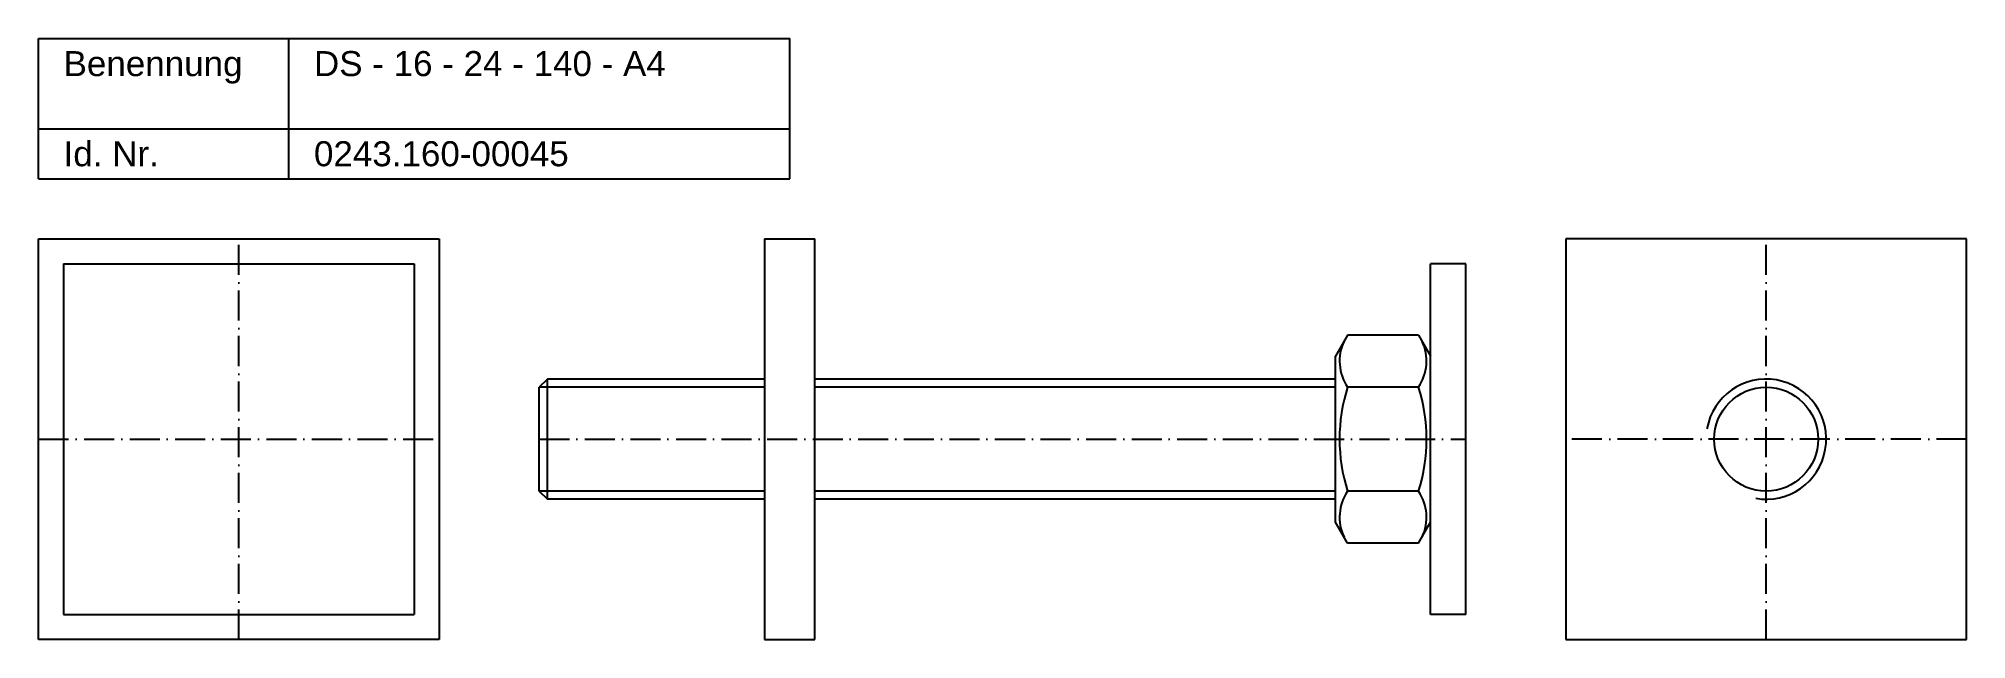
# Model space of a CAD drawing. Header units: millimetres. Extents: x 77 to 2399, y 1116 to 2936.
# Drawn here: x 1914.2 to 2299.2, y 2136.2 to 2256.2 of the extents above; entities that cross this region are included whole.
import ezdxf

# ---------------------------------------------------------------- set-up
doc = ezdxf.new("R2010")
doc.units = ezdxf.units.MM
doc.header["$LTSCALE"] = 0.5
doc.linetypes.add('achse', pattern=[18, 12, -3, 0, -3])
doc.layers.add('HALFEN', color=2, linetype='CONTINUOUS')
doc.styles.add('ARIAL50', font='ARIAL.TTF', dxfattribs={"height": 5})

msp = doc.modelspace()

# ---------------------------------------------------------------- texts
at = {"layer": 'HALFEN', "style": 'ARIAL50'}
for s, p in [('Benennung', (1919.25, 2248.75)), ('DS - 16 - 24 - 140 - A4', (1969.25, 2248.75)), ('Id. Nr.', (1919.25, 2230.75)), ('0243.160-00045', (1969.25, 2230.75))]:
    msp.add_text(s, height=5, dxfattribs=at).set_placement(p)

# ---------------------------------------------------------------- linework, layer by layer
at = {"layer": 'HALFEN'}
for p, q in [((1914.25, 2256.25), (2064.25, 2256.25)), ((1914.25, 2228.25), (1914.25, 2256.25)), ((1964.25, 2228.25), (1964.25, 2256.25)), ((2064.25, 2228.25), (2064.25, 2256.25)), ((1914.25, 2238.25), (2064.25, 2238.25)), ((1914.25, 2228.25), (2064.25, 2228.25)), ((1914.25, 2216.25), (1994.25, 2216.25)), ((1914.25, 2136.25), (1914.25, 2216.25)), ((1994.25, 2216.25), (1994.25, 2136.25)), ((2059.25, 2216.25), (2059.25, 2136.25)), ((2059.25, 2216.25), (2069.25, 2216.25)), ((2069.25, 2136.25), (2069.25, 2216.25)), ((2299.25, 2216.25), (2219.25, 2216.25)), ((2219.25, 2216.25), (2219.25, 2136.25)), ((2299.25, 2136.25), (2299.25, 2216.25)), ((1919.25, 2211.25), (1989.25, 2211.25)), ((1919.25, 2211.25), (1919.25, 2141.25)), ((1989.25, 2211.25), (1989.25, 2141.25)), ((2192.25, 2141.25), (2192.25, 2211.25)), ((2199.25, 2211.25), (2192.25, 2211.25)), ((2199.25, 2141.25), (2199.25, 2211.25)), ((2175.67, 2197.04), (2173.25, 2192.85)), ((2189.83, 2197.04), (2175.67, 2197.04)), ((2189.83, 2197.04), (2192.25, 2192.85)), ((2173.25, 2159.65), (2173.25, 2192.85)), ((2015.87, 2188.25), (2014.25, 2186.63)), ((2059.25, 2188.25), (2015.87, 2188.25)), ((2015.87, 2164.25), (2015.87, 2188.25)), ((2173.25, 2188.25), (2069.25, 2188.25)), ((2059.25, 2186.63), (2014.25, 2186.63)), ((2014.25, 2165.87), (2014.25, 2186.63)), ((2173.25, 2186.63), (2069.25, 2186.63)), ((2189.83, 2186.64), (2175.67, 2186.64)), ((2059.25, 2165.87), (2014.25, 2165.87)), ((2014.25, 2165.87), (2015.87, 2164.25)), ((2059.25, 2164.25), (2015.87, 2164.25)), ((2173.25, 2165.87), (2069.25, 2165.87)), ((2173.25, 2164.25), (2069.25, 2164.25)), ((2189.83, 2165.86), (2175.67, 2165.86)), ((2175.67, 2155.46), (2173.25, 2159.65)), ((2189.83, 2155.46), (2192.25, 2159.65)), ((2189.83, 2155.46), (2175.67, 2155.46)), ((1919.25, 2141.25), (1989.25, 2141.25)), ((2199.25, 2141.25), (2192.25, 2141.25)), ((1994.25, 2136.25), (1914.25, 2136.25)), ((2059.25, 2136.25), (2069.25, 2136.25)), ((2219.25, 2136.25), (2299.25, 2136.25))]:
    msp.add_line(p, q, dxfattribs=at)
at = {"layer": 'HALFEN', "color": 1, "linetype": 'achse'}
for p, q in [((1954.25, 2136.25), (1954.25, 2216.25)), ((2259.25, 2136.25), (2259.25, 2216.25)), ((1914.25, 2176.25), (1994.25, 2176.25)), ((2014.25, 2176.25), (2199.25, 2176.25)), ((2299.25, 2176.25), (2219.25, 2176.25))]:
    msp.add_line(p, q, dxfattribs=at)
at = {"layer": 'HALFEN'}
msp.add_circle((2259.25, 2176.25), 10.38, dxfattribs=at)
for centre, radius, start, end in [((2183.25, 2191.84), 9.19, 154.4385, 214.4385), ((2182.25, 2191.84), 9.19, 325.5615, 25.5615), ((2208.4, 2176.25), 34.35, 162.383, 197.617), ((2157.1, 2176.25), 34.35, 342.383, 17.617), ((2183.25, 2160.66), 9.19, 145.5615, 205.5615), ((2182.25, 2160.66), 9.19, 334.4385, 34.4385)]:
    msp.add_arc(centre, radius, start, end, dxfattribs=at)
at = {"layer": 'HALFEN', "color": 1}
msp.add_arc((2259.25, 2176.25), 12, 260, 170, dxfattribs=at)

msp.set_redraw_order([(e.dxf.handle, doc.entitydb.next_handle()) for e in msp.query("TEXT MTEXT ATTDEF DIMENSION ARC_DIMENSION")])  # texts and dimensions are drawn at this point

doc.saveas('drawing.dxf')
